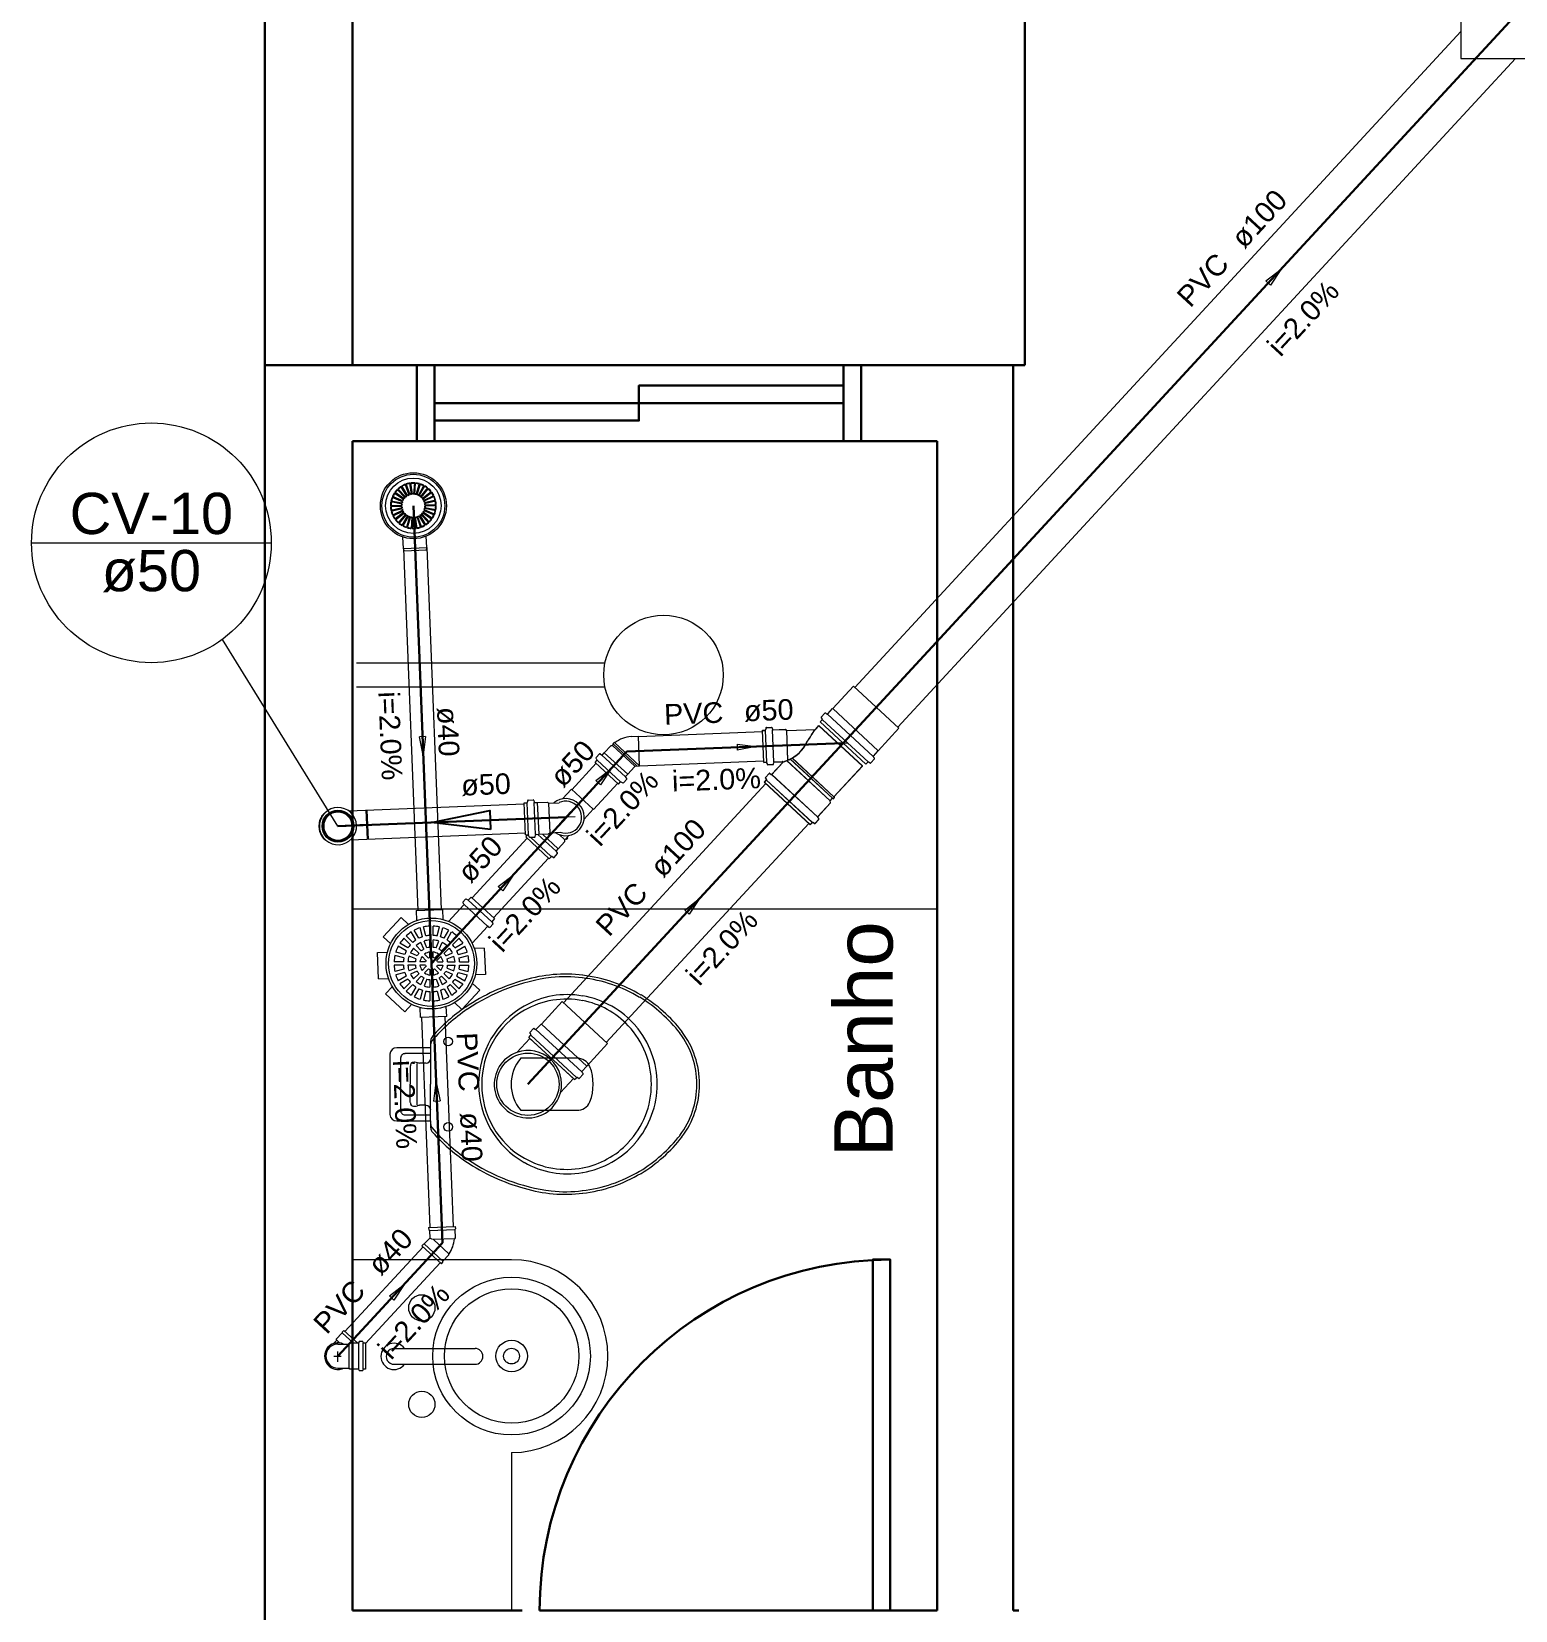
# Model space of a CAD drawing. Header units: inches. Extents: x -27 to 114, y -35 to 60.
# Drawn here: x 92.297 to 94.836, y -32.462 to -29.762 of the extents above; entities that cross this region are included whole.
import ezdxf

# ---------------------------------------------------------------- set-up
doc = ezdxf.new("R2010")
doc.units = ezdxf.units.IN
doc.header["$LTSCALE"] = 10
doc.header["$MEASUREMENT"] = 0
for name, color, linetype, lineweight in [('CV-Colunas', 6, 'Continuous', 30), ('CV-Indicação coluna', 5, 'Continuous', 20), ('CV-Sentido tubo', 8, 'Continuous', 20), ('CV-Seção tubo', 160, 'Continuous', 20), ('CV-Textos coluna', 7, 'Continuous', 20), ('CV-Textos tubo', 7, 'Continuous', 20), ('CV-Tubos detalhe', 6, 'Continuous', 30), ('Simbolos', 160, 'Continuous', 20), ('Simbolos_int', 5, 'Continuous', 5), ('TQ-Sentido tubo', 8, 'Continuous', 20), ('TQ-Seção tubo', 160, 'Continuous', 20), ('TQ-Textos tubo', 7, 'Continuous', 20), ('TQ-Tubos detalhe', 6, 'Continuous', 30), ('xeixo', 3, 'Continuous', 20), ('xjanela-porta', 253, 'Continuous', 30), ('xmoveis', 253, 'Continuous', 20), ('xmuro', 4, 'Continuous', 30), ('xparede', 7, 'Continuous', 30), ('xpiso', 4, 'Continuous', 30), ('xtexto', 7, 'Continuous', 20)]:
    doc.layers.add(name, color=color, linetype=linetype, lineweight=lineweight)
doc.styles.add('Arial', font='arial.ttf')
doc.dimstyles.get("Standard").update_dxf_attribs({"dimtxt": 0.18, "dimasz": 0.18, "dimexe": 0.18, "dimexo": 0.0625, "dimgap": 0.09, "dimtad": 0, "dimtih": 1, "dimtoh": 1, "dimdec": 4, "dimzin": 0, "dimdsep": 46, "dimtxsty": 'Standard', "dimcen": 0.09, "dimadec": 0, "dimazin": 0, "dimtfac": 1, "dimtdec": 4, "dimtofl": 0, "dimtmove": 0, "dimatfit": 3, "dimfxl": 0, "dimtolj": 1, "dimtzin": 0, "dimarcsym": 0})

msp = doc.modelspace()

# ---------------------------------------------------------------- texts
at = {"layer": 'CV-Textos coluna', "char_height": 0.0706, "attachment_point": 8, "line_spacing_factor": 0.798, "style": 'Arial'}
for s, insert, width in [('CV-10', (92.5017, -30.622), 0.308015), ('ø50', (92.5017, -30.7207), 0.187142)]:
    msp.add_mtext(s, dxfattribs=dict(at, insert=insert, width=width))
at = {"layer": 'CV-Textos tubo', "insert": (93.0325, -31.0694), "char_height": 0.0353, "width": 0.093571, "attachment_point": 7, "rotation": 2.27, "line_spacing_factor": 0.798, "style": 'Arial'}
msp.add_mtext('ø50', dxfattribs=at)
at = {"layer": 'TQ-Textos tubo', "char_height": 0.0353, "line_spacing_factor": 0.798, "style": 'Arial'}
for s, insert, width, attachment_point, rotation in [('ø100', (94.3724, -30.1353), 0.123789, 7, 47.2541), ('PVC', (94.3484, -30.1613), 0.111861, 9, 47.2541), ('i=2.0%', (94.4857, -30.2641), 0.167791, 8, 47.2541), ('i=2.0%', (92.8926, -30.9668), 0.167791, 8, 272.2673), ('ø40', (92.9895, -30.9173), 0.093571, 7, 272.2673), ('PVC', (93.481, -30.9439), 0.111861, 9, 2.2472), ('ø50', (93.5163, -30.9424), 0.093571, 7, 2.2472), ('ø50', (93.2068, -31.0571), 0.093571, 7, 47.3004), ('i=2.0%', (93.3212, -31.1018), 0.167791, 8, 47.3004), ('i=2.0%', (93.4692, -31.059), 0.167791, 8, 2.2472), ('ø100', (93.3779, -31.2113), 0.123789, 7, 47.2541), ('ø50', (93.0485, -31.2206), 0.093571, 7, 47.3005), ('i=2.0%', (93.1539, -31.2831), 0.167791, 8, 47.3005), ('PVC', (93.3539, -31.2373), 0.111861, 9, 47.2541), ('i=2.0%', (93.4912, -31.3401), 0.167791, 8, 47.2541), ('PVC', (93.0274, -31.5753), 0.111861, 9, 272.2762), ('i=2.0%', (92.9176, -31.5973), 0.167791, 8, 272.2762), ('ø40', (93.0289, -31.6105), 0.093571, 7, 272.2762), ('ø40', (92.8949, -31.8918), 0.093571, 7, 47.2292), ('PVC', (92.8709, -31.9176), 0.111861, 9, 47.2292), ('i=2.0%', (92.9639, -31.9798), 0.167791, 8, 47.2292)]:
    msp.add_mtext(s, dxfattribs=dict(at, insert=insert, width=width, attachment_point=attachment_point, rotation=rotation))
at = {"layer": 'xtexto', "insert": (93.7715, -31.4852), "char_height": 0.1, "width": 0.557814, "attachment_point": 8, "rotation": 90, "line_spacing_factor": 0.798, "style": 'Arial'}
msp.add_mtext('Banho', dxfattribs=at)

# ---------------------------------------------------------------- blocks, each defined once
blk = doc.blocks.new('_Closed')
at = {"color": 0, "linetype": 'ByBlock', "lineweight": -2}
for p, q in [((-1, 0.166667), (0, 0)), ((-1, 0.166667), (-1, -0.166667)), ((0, 0), (-1, -0.166667)), ((0, 0), (-1, 0))]:
    blk.add_line(p, q, dxfattribs=at)

# ---------------------------------------------------------------- linework, layer by layer
at = {"layer": 'CV-Colunas', "linetype": 'Continuous'}
for p, q in [((92.87, -31.0935), (92.8719, -31.1435)), ((92.821, -31.1205), (92.8709, -31.1185))]:
    msp.add_line(p, q, dxfattribs=at)
msp.add_circle((92.821, -31.1205), 0.025, dxfattribs=at)
at = {"layer": 'CV-Indicação coluna'}
for p, q in [((92.2968, -30.636), (92.7067, -30.636)), ((92.821, -31.1205), (92.6233, -30.8011))]:
    msp.add_line(p, q, dxfattribs=at)
msp.add_circle((92.5017, -30.636), 0.205, dxfattribs=at)
at = {"layer": 'CV-Seção tubo'}
for p, q in [((93.1396, -31.0828), (92.8396, -31.0947)), ((93.1416, -31.1328), (92.8416, -31.1447))]:
    msp.add_line(p, q, dxfattribs=at)
at = {"layer": 'CV-Tubos detalhe'}
msp.add_line((93.2121, -31.105), (92.821, -31.1205), dxfattribs=at)
at = {"layer": 'Simbolos'}
for p, q in [((93.6676, -30.9196), (93.7031, -30.8812)), ((93.6589, -30.9286), (93.6672, -30.9196)), ((93.6672, -30.9196), (93.6676, -30.9196)), ((93.6462, -30.9423), (93.6493, -30.939)), ((93.7244, -31.0146), (93.6462, -30.9423)), ((93.6477, -30.9352), (93.6494, -30.9378)), ((93.6478, -30.934), (93.6541, -30.9272)), ((93.6555, -30.9271), (93.6575, -30.9286)), ((93.3226, -30.9672), (93.3352, -30.9669)), ((93.5473, -30.9565), (93.5516, -30.9563)), ((93.5495, -31.0112), (93.5473, -30.9565)), ((93.5473, -30.9568), (93.5516, -30.9567)), ((93.5495, -31.0116), (93.5473, -30.9568)), ((93.5534, -30.9525), (93.5526, -30.9556)), ((93.5534, -30.9529), (93.5526, -30.9559)), ((93.5542, -30.952), (93.5629, -30.9514)), ((93.5542, -30.9523), (93.5629, -30.9518)), ((93.5641, -30.9523), (93.5644, -30.9549)), ((93.5642, -30.9526), (93.5644, -30.9553)), ((93.5653, -30.9558), (93.5869, -30.9549)), ((93.5654, -30.9561), (93.5869, -30.9553)), ((93.5869, -30.9549), (93.5889, -30.9568)), ((93.5869, -30.9553), (93.5889, -30.9571)), ((93.5889, -30.9568), (93.6379, -30.955)), ((93.5889, -30.9571), (93.6379, -30.9554)), ((93.6379, -30.955), (93.644, -30.9484)), ((93.6379, -30.9554), (93.644, -30.9488)), ((93.7454, -30.9915), (93.7809, -30.9531)), ((93.2626, -31.0034), (93.2686, -30.9969)), ((93.2698, -30.9967), (93.272, -30.9984)), ((93.2734, -30.9984), (93.2766, -30.9949)), ((93.2766, -30.9949), (93.2882, -30.9824)), ((93.2882, -30.9824), (93.2908, -30.9825)), ((93.2908, -30.9825), (93.2925, -30.9806)), ((93.2916, -30.9794), (93.2935, -30.9774)), ((93.2925, -30.9806), (93.2916, -30.9794)), ((93.2947, -30.9782), (93.2935, -30.9774)), ((93.7371, -31.0008), (93.7455, -30.9919)), ((93.7455, -30.9919), (93.7454, -30.9915)), ((93.2612, -31.0116), (93.2641, -31.0084)), ((93.2612, -31.0116), (93.3012, -31.0486)), ((93.2625, -31.0046), (93.2642, -31.0072)), ((93.3167, -31.0319), (93.3282, -31.0194)), ((93.3282, -31.0194), (93.328, -31.0189)), ((93.329, -31.0178), (93.3371, -31.0174)), ((93.5495, -31.0112), (93.5537, -31.0111)), ((93.5495, -31.0116), (93.5537, -31.0114)), ((93.5558, -31.0147), (93.5548, -31.0117)), ((93.5558, -31.0151), (93.5548, -31.0121)), ((93.5567, -31.0152), (93.5654, -31.015)), ((93.5567, -31.0156), (93.5654, -31.0154)), ((93.5636, -31.0317), (93.5822, -31.0115)), ((93.5636, -31.0321), (93.5822, -31.0119)), ((93.5664, -31.0139), (93.5667, -31.0115)), ((93.5664, -31.0143), (93.5667, -31.0118)), ((93.5675, -31.0105), (93.5813, -31.01)), ((93.5675, -31.0109), (93.5813, -31.0103)), ((93.6696, -31.0702), (93.7185, -31.0173)), ((93.6696, -31.0706), (93.7185, -31.0177)), ((93.7244, -31.0146), (93.7275, -31.0113)), ((93.7314, -31.0126), (93.7287, -31.0111)), ((93.7326, -31.0123), (93.7389, -31.0056)), ((93.7389, -31.0041), (93.7372, -31.0023)), ((93.3012, -31.0486), (93.3041, -31.0454)), ((93.308, -31.0467), (93.3053, -31.0452)), ((93.3093, -31.0465), (93.3152, -31.0401)), ((93.3134, -31.0353), (93.3167, -31.0319)), ((93.3153, -31.0388), (93.3135, -31.0368)), ((93.5508, -31.0455), (93.5539, -31.0422)), ((93.5508, -31.0459), (93.5539, -31.0426)), ((93.629, -31.1178), (93.5508, -31.0455)), ((93.6291, -31.1182), (93.5508, -31.0459)), ((93.5523, -31.0384), (93.554, -31.041)), ((93.5523, -31.0387), (93.554, -31.0413)), ((93.5524, -31.0371), (93.5587, -31.0303)), ((93.5525, -31.0375), (93.5587, -31.0307)), ((93.5601, -31.0303), (93.5621, -31.0318)), ((93.5602, -31.0306), (93.5622, -31.0322)), ((93.1395, -31.0808), (93.1438, -31.0807)), ((93.1417, -31.1356), (93.1395, -31.0808)), ((93.1456, -31.0769), (93.1448, -31.0799)), ((93.1466, -31.0761), (93.1552, -31.0756)), ((93.1563, -31.0766), (93.1566, -31.0793)), ((93.1575, -31.0801), (93.1621, -31.0799)), ((93.1621, -31.0799), (93.1625, -31.0803)), ((93.1625, -31.0803), (93.1793, -31.0794)), ((93.1793, -31.0794), (93.1811, -31.0811)), ((93.1811, -31.0811), (93.1993, -31.0806)), ((93.2051, -31.074), (93.2203, -31.0574)), ((93.6418, -31.104), (93.6635, -31.0805)), ((93.6418, -31.1044), (93.6635, -31.0809)), ((93.6632, -31.0772), (93.6674, -31.0726)), ((93.6632, -31.0775), (93.6674, -31.0729)), ((93.6635, -31.0805), (93.6632, -31.0772)), ((93.6635, -31.0809), (93.6632, -31.0775)), ((93.6674, -31.0726), (93.6687, -31.0734)), ((93.6674, -31.0729), (93.6687, -31.0738)), ((93.6687, -31.0734), (93.6707, -31.0712)), ((93.6687, -31.0738), (93.6707, -31.0716)), ((93.6696, -31.0702), (93.6707, -31.0712)), ((93.6696, -31.0706), (93.6707, -31.0716)), ((93.2424, -31.1084), (93.2576, -31.0918)), ((93.6373, -31.1155), (93.6435, -31.1087)), ((93.6373, -31.1159), (93.6436, -31.1091)), ((93.6435, -31.1073), (93.6418, -31.1054)), ((93.6435, -31.1077), (93.6418, -31.1058)), ((93.1417, -31.1356), (93.1461, -31.1352)), ((93.1422, -31.1391), (93.1453, -31.1358)), ((93.1481, -31.139), (93.147, -31.1361)), ((93.1586, -31.1383), (93.1589, -31.1358)), ((93.1599, -31.1347), (93.1645, -31.1345)), ((93.1645, -31.1345), (93.1647, -31.1343)), ((93.1647, -31.1343), (93.1815, -31.1338)), ((93.1815, -31.1338), (93.1833, -31.1318)), ((93.1833, -31.1318), (93.2013, -31.1311)), ((93.629, -31.1178), (93.6321, -31.1145)), ((93.6291, -31.1182), (93.6321, -31.1148)), ((93.636, -31.1158), (93.6333, -31.1143)), ((93.6361, -31.1161), (93.6333, -31.1146)), ((93.1825, -31.1762), (93.1422, -31.1391)), ((93.149, -31.1395), (93.1578, -31.1392)), ((93.1948, -31.1628), (93.1979, -31.1595)), ((93.1979, -31.1592), (93.2092, -31.1469)), ((93.1979, -31.1595), (93.1979, -31.1592)), ((93.2092, -31.1469), (93.2093, -31.1442)), ((93.2093, -31.1442), (93.2162, -31.1367)), ((93.211, -31.1424), (93.2121, -31.1434)), ((93.2121, -31.1434), (93.2141, -31.1412)), ((93.2132, -31.14), (93.2141, -31.1412)), ((93.1825, -31.1762), (93.1855, -31.1729)), ((93.1894, -31.1742), (93.1867, -31.1727)), ((93.1907, -31.174), (93.1966, -31.1675)), ((93.1966, -31.1661), (93.1949, -31.1642)), ((93.0488, -31.2418), (93.044, -31.247)), ((93.0888, -31.2788), (93.0488, -31.2418)), ((92.9549, -31.2651), (92.9998, -31.2633)), ((92.9549, -31.2651), (92.9556, -31.282)), ((92.9998, -31.2633), (93.0004, -31.2802)), ((93.0366, -31.2551), (93.0103, -31.2836)), ((93.0365, -31.2537), (93.0347, -31.2516)), ((93.0394, -31.2454), (93.0348, -31.2504)), ((93.044, -31.247), (93.0406, -31.2452)), ((92.8985, -31.31), (92.929, -31.2769)), ((92.929, -31.2769), (92.9417, -31.2886)), ((93.0766, -31.292), (93.0504, -31.3205)), ((93.078, -31.292), (93.0802, -31.2937)), ((93.086, -31.2885), (93.0815, -31.2934)), ((93.0888, -31.2788), (93.0841, -31.284)), ((93.0841, -31.284), (93.0862, -31.2872)), ((92.8985, -31.31), (92.9112, -31.3217)), ((92.8888, -31.3367), (92.9057, -31.336)), ((92.8906, -31.3816), (92.8888, -31.3367)), ((93.0714, -31.3294), (93.0545, -31.3301)), ((93.0714, -31.3294), (93.0732, -31.3743)), ((93.0732, -31.3743), (93.0562, -31.3749)), ((92.8906, -31.3816), (92.9075, -31.3809)), ((92.9024, -31.4075), (92.9141, -31.3948)), ((93.0635, -31.401), (93.033, -31.4341)), ((93.0635, -31.401), (93.0508, -31.3893)), ((92.9355, -31.438), (92.9024, -31.4075)), ((92.9355, -31.438), (92.9472, -31.4253)), ((92.9622, -31.4477), (92.9615, -31.4308)), ((93.0071, -31.4459), (93.0064, -31.429)), ((93.033, -31.4341), (93.0203, -31.4224)), ((93.169, -31.459), (93.2045, -31.4206)), ((93.0071, -31.4459), (92.9622, -31.4477)), ((93.1603, -31.468), (93.1686, -31.459)), ((93.1686, -31.459), (93.169, -31.459)), ((93.1272, -31.5075), (93.1494, -31.4835)), ((93.1476, -31.4818), (93.1507, -31.4785)), ((93.2258, -31.5541), (93.1476, -31.4818)), ((93.1491, -31.4746), (93.1508, -31.4772)), ((93.1492, -31.4734), (93.1555, -31.4666)), ((93.1569, -31.4666), (93.1589, -31.4681)), ((93.2468, -31.5309), (93.2823, -31.4926)), ((93.2385, -31.5403), (93.2469, -31.5313)), ((93.2469, -31.5313), (93.2468, -31.5309)), ((93.2018, -31.5764), (93.224, -31.5524)), ((93.2258, -31.5541), (93.2289, -31.5508)), ((93.2328, -31.552), (93.2301, -31.5505)), ((93.234, -31.5518), (93.2403, -31.545)), ((93.2403, -31.5436), (93.2386, -31.5417)), ((92.9761, -31.807), (93.0217, -31.8052)), ((92.9761, -31.807), (92.9763, -31.8109)), ((92.9763, -31.8109), (92.9774, -31.8119)), ((93.0219, -31.8091), (93.0208, -31.8102)), ((93.0208, -31.8102), (93.0214, -31.825)), ((93.0217, -31.8052), (93.0219, -31.8091)), ((92.9646, -31.8382), (92.9673, -31.8353)), ((92.9646, -31.8382), (92.998, -31.8691)), ((92.9673, -31.8353), (92.9687, -31.8352)), ((92.9687, -31.8352), (92.9779, -31.8253)), ((92.9774, -31.8119), (92.9779, -31.8253)), ((93.0214, -31.825), (93.0202, -31.8263)), ((93.0007, -31.8648), (93.0109, -31.8538)), ((93.0007, -31.8662), (93.0007, -31.8648)), ((93.0109, -31.8538), (93.0108, -31.852)), ((92.998, -31.8691), (93.0007, -31.8662)), ((92.8134, -32.0055), (92.8192, -32)), ((92.8282, -31.9874), (92.8181, -31.9983)), ((92.8181, -31.9983), (92.8182, -32.0009)), ((92.8308, -31.9831), (92.8281, -31.9859)), ((92.8281, -31.9859), (92.8282, -31.9874)), ((92.8308, -31.9831), (92.8547, -32.0049)), ((92.8209, -32.0065), (92.8309, -32.0065)), ((92.8309, -32.0065), (92.8402, -32.0064)), ((92.8414, -32.0049), (92.8402, -32.0064)), ((92.8557, -32.0049), (92.8414, -32.0049)), ((92.8569, -32.0029), (92.8567, -32.0041)), ((92.8627, -32.0019), (92.8579, -32.0019)), ((92.8637, -32.0026), (92.8639, -32.0041)), ((92.8679, -32.0049), (92.8649, -32.0049)), ((92.8679, -32.0049), (92.868, -32.0491)), ((92.821, -32.0477), (92.831, -32.0477)), ((92.831, -32.0477), (92.8403, -32.0477)), ((92.8415, -32.0492), (92.8403, -32.0477)), ((92.8558, -32.0491), (92.8415, -32.0492)), ((92.8571, -32.0511), (92.8568, -32.0499)), ((92.8628, -32.0521), (92.8581, -32.0521)), ((92.8638, -32.0514), (92.864, -32.0499)), ((92.868, -32.0491), (92.865, -32.0491))]:
    msp.add_line(p, q, dxfattribs=at)
at = {"layer": 'Simbolos', "linetype": 'Continuous'}
msp.add_lwpolyline([(94.742, -29.8075), (95.542, -29.8075), (95.542, -29.0075), (94.742, -29.0075), (94.742, -29.8075)], close=True, dxfattribs=at)
at = {"layer": 'Simbolos'}
msp.add_circle((92.981, -31.3555), 0.0777, dxfattribs=at)
for centre, radius, start, end in [((93.6485, -30.9346), 0.001, 137.254, 212.254), ((93.6485, -30.9383), 0.001, 317.254, 32.2542), ((93.6548, -30.9278), 0.001, 52.2541, 137.254), ((93.6582, -30.9279), 0.001, 232.254, 317.254), ((93.3248, -31.0146), 0.0473, 92.6914, 129.645), ((93.5517, -30.9554), 0.001, 272.254, 347.254), ((93.5517, -30.9558), 0.001, 272.254, 347.254), ((93.5543, -30.9527), 0.001, 92.2541, 167.254), ((93.5543, -30.953), 0.001, 92.2541, 167.254), ((93.5629, -30.9525), 0.001, 7.2541, 92.2541), ((93.5629, -30.9529), 0.001, 7.2541, 92.2541), ((93.5653, -30.9547), 0.001, 187.254, 272.254), ((93.5653, -30.9551), 0.001, 187.254, 272.254), ((93.2628, -30.7303), 0.4367, 325.897, 328.986), ((93.2628, -30.7306), 0.4367, 325.897, 328.986), ((93.6371, -30.9544), 0.001, 261.522, 317.254), ((93.6371, -30.9547), 0.001, 261.522, 317.254), ((93.2693, -30.9976), 0.001, 52.2471, 137.247), ((93.2727, -30.9977), 0.001, 232.247, 317.247), ((93.5604, -30.9372), 0.0765, 286.762, 307.803), ((93.5604, -30.9376), 0.0765, 286.762, 307.803), ((93.5632, -30.9467), 0.0674, 310.809, 335.122), ((93.5632, -30.947), 0.0674, 310.809, 335.122), ((93.7379, -31.0015), 0.001, 137.254, 222.254), ((93.2634, -31.0041), 0.001, 137.247, 212.247), ((93.2633, -31.0078), 0.001, 317.247, 32.2473), ((93.3291, -31.0188), 0.001, 92.2471, 182.247), ((93.5539, -31.012), 0.001, 17.2541, 92.2541), ((93.5539, -31.0123), 0.001, 17.2541, 92.2541), ((93.5567, -31.0145), 0.001, 197.254, 272.254), ((93.5567, -31.0149), 0.001, 197.254, 272.254), ((93.5653, -31.014), 0.001, 272.254, 357.254), ((93.5654, -31.0143), 0.001, 272.254, 357.254), ((93.5675, -31.0116), 0.001, 92.2541, 177.254), ((93.5676, -31.0119), 0.001, 92.2541, 177.254), ((93.5815, -31.0109), 0.001, 317.254, 92.2541), ((93.5815, -31.0112), 0.001, 317.254, 92.2541), ((93.7282, -31.012), 0.001, 62.2541, 137.254), ((93.7319, -31.0117), 0.001, 242.254, 317.254), ((93.7382, -31.0049), 0.001, 317.254, 42.2542), ((93.3048, -31.0461), 0.001, 62.2471, 137.247), ((93.3085, -31.0458), 0.001, 242.247, 317.247), ((93.3142, -31.036), 0.001, 137.247, 222.247), ((93.3145, -31.0394), 0.001, 317.247, 42.2473), ((93.5532, -31.0378), 0.001, 137.254, 212.254), ((93.5532, -31.0382), 0.001, 137.254, 212.254), ((93.5532, -31.0415), 0.001, 317.254, 32.2541), ((93.5532, -31.0419), 0.001, 317.254, 32.2541), ((93.5595, -31.031), 0.001, 52.2541, 137.254), ((93.5595, -31.0314), 0.001, 52.2541, 137.254), ((93.5628, -31.0311), 0.001, 232.254, 317.254), ((93.5628, -31.0314), 0.001, 232.254, 317.254), ((93.1439, -31.0798), 0.001, 272.3, 347.3), ((93.1464, -31.077), 0.001, 92.3005, 167.3), ((93.1553, -31.0767), 0.001, 7.3005, 92.3005), ((93.1575, -31.079), 0.001, 187.3, 272.3), ((93.2106, -31.1052), 0.0273, 250.253, 114.348), ((92.8154, -31.1182), 0.0266, 147.006, 165.945), ((92.8097, -31.1144), 0.0198, 125.235, 147.006), ((92.821, -31.1205), 0.0318, 228.885, 135.655), ((93.6425, -31.1047), 0.001, 137.254, 222.254), ((93.6425, -31.1051), 0.001, 137.254, 222.254), ((93.6428, -31.1081), 0.001, 317.254, 42.2541), ((93.6428, -31.1084), 0.001, 317.254, 42.2541), ((92.8242, -31.1204), 0.0357, 165.945, 182.27), ((92.8242, -31.1204), 0.0357, 182.27, 198.595), ((92.8156, -31.1232), 0.0266, 198.595, 217.534), ((93.1445, -31.1351), 0.001, 317.3, 350.872), ((93.1462, -31.1363), 0.001, 17.3005, 92.3005), ((93.1599, -31.1357), 0.001, 92.3005, 177.3), ((93.6328, -31.1152), 0.001, 62.2541, 137.254), ((93.6328, -31.1155), 0.001, 62.2541, 137.254), ((93.6365, -31.1148), 0.001, 242.254, 317.254), ((93.6365, -31.1152), 0.001, 242.254, 317.254), ((92.8102, -31.1274), 0.0198, 217.534, 239.305), ((93.1491, -31.1387), 0.001, 197.3, 272.3), ((93.1576, -31.1383), 0.001, 272.3, 357.3), ((93.1956, -31.1635), 0.001, 137.3, 222.3), ((93.1862, -31.1736), 0.001, 62.3005, 137.3), ((93.1899, -31.1733), 0.001, 242.3, 317.3), ((93.1959, -31.1668), 0.001, 317.3, 42.3005), ((93.0355, -31.251), 0.001, 137.2942, 222.2942), ((93.0359, -31.2544), 0.001, 317.2942, 42.2942), ((93.0401, -31.2461), 0.001, 62.2942, 137.2942), ((93.0438, -31.2458), 0.001, 242.2942, 317.2942), ((93.0774, -31.2927), 0.001, 52.2942, 137.2942), ((93.0807, -31.2928), 0.001, 232.2942, 317.2942), ((93.0853, -31.2841), 0.001, 137.2942, 212.2942), ((93.0853, -31.2878), 0.001, 317.2942, 32.2942), ((93.15, -31.4741), 0.001, 137.254, 212.254), ((93.1499, -31.4778), 0.001, 317.254, 32.2541), ((93.1562, -31.4673), 0.001, 52.2541, 137.254), ((93.1596, -31.4673), 0.001, 232.254, 317.254), ((93.146, -31.562), 0.0576, 109.039, 345.469), ((93.146, -31.562), 0.0576, 345.469, 109.039), ((93.2393, -31.541), 0.001, 137.254, 222.254), ((93.2296, -31.5514), 0.001, 62.2541, 137.254), ((93.2333, -31.5511), 0.001, 242.254, 317.254), ((93.2396, -31.5443), 0.001, 317.254, 42.2541), ((92.9625, -31.8196), 0.0584, 326.162, 353.296), ((92.821, -32.027), 0.0206, 90.1612, 270.161), ((92.8557, -32.0039), 0.001, 270.161, 355.161), ((92.8579, -32.0029), 0.001, 90.1612, 175.161), ((92.8627, -32.0029), 0.001, 15.1612, 90.1612), ((92.8649, -32.0039), 0.001, 195.161, 270.161), ((92.8558, -32.0501), 0.001, 5.1612, 90.1612), ((92.8581, -32.0511), 0.001, 185.161, 270.161), ((92.8628, -32.0511), 0.001, 270.161, 345.161), ((92.8651, -32.0501), 0.001, 90.1612, 165.161)]:
    msp.add_arc(centre, radius, start, end, dxfattribs=at)
at = {"layer": 'Simbolos_int'}
for p, q in [((93.7809, -30.9531), (93.7031, -30.8812)), ((93.7454, -30.9915), (93.6676, -30.9196)), ((93.728, -31.0108), (93.6498, -30.9385)), ((93.7366, -31.0014), (93.6584, -30.9291)), ((93.3371, -31.0174), (93.3352, -30.9669)), ((93.5546, -31.0109), (93.5525, -30.9565)), ((93.5546, -31.0112), (93.5525, -30.9568)), ((93.5666, -31.0104), (93.5645, -30.956)), ((93.5666, -31.0107), (93.5645, -30.9563)), ((93.5909, -31.0073), (93.5889, -30.9568)), ((93.5909, -31.0077), (93.5889, -30.9571)), ((93.7185, -31.0173), (93.644, -30.9484)), ((93.7185, -31.0177), (93.644, -30.9488)), ((93.6794, -30.9849), (93.6916, -30.9717)), ((93.2727, -30.9991), (93.3128, -31.0361)), ((93.2766, -30.9949), (93.3167, -31.0319)), ((93.2908, -30.9825), (93.329, -31.0178)), ((93.2925, -30.9806), (93.3327, -31.0178)), ((93.2947, -30.9782), (93.3371, -31.0174)), ((93.6715, -30.979), (93.6931, -30.9782)), ((93.2646, -31.0079), (93.3046, -31.0449)), ((93.5888, -31.0085), (93.6632, -31.0772)), ((93.5888, -31.0088), (93.6632, -31.0775)), ((93.5949, -31.0056), (93.6674, -31.0726)), ((93.5949, -31.0059), (93.6674, -31.0729)), ((93.598, -31.004), (93.6696, -31.0702)), ((93.598, -31.0044), (93.6696, -31.0706)), ((93.6326, -31.1139), (93.5544, -31.0417)), ((93.6326, -31.1143), (93.5544, -31.042)), ((93.6413, -31.1046), (93.5631, -31.0323)), ((93.6413, -31.1049), (93.5631, -31.0326)), ((93.1468, -31.1352), (93.1448, -31.0806)), ((93.1588, -31.1347), (93.1568, -31.0801)), ((93.1621, -31.0799), (93.1645, -31.1345)), ((93.1811, -31.0811), (93.1833, -31.1318)), ((93.2576, -31.0918), (93.2203, -31.0574)), ((93.227, -31.1044), (93.1966, -31.1056)), ((93.2197, -31.0953), (93.1999, -31.1168)), ((93.1474, -31.1368), (93.1458, -31.1352)), ((93.1942, -31.1636), (93.1627, -31.1346)), ((93.1979, -31.1592), (93.1707, -31.1341)), ((93.2093, -31.1442), (93.1992, -31.1349)), ((93.186, -31.1724), (93.1504, -31.1395)), ((93.0371, -31.2545), (93.0771, -31.2915)), ((93.044, -31.247), (93.0841, -31.284)), ((93.2823, -31.4926), (93.2045, -31.4206)), ((93.2468, -31.5309), (93.169, -31.459)), ((93.224, -31.5524), (93.1494, -31.4835)), ((93.2294, -31.5502), (93.1512, -31.4779)), ((93.238, -31.5408), (93.1598, -31.4686)), ((92.9774, -31.8119), (93.0208, -31.8102)), ((93.0007, -31.8648), (92.9687, -31.8352)), ((92.9817, -31.8268), (92.9779, -31.8253)), ((92.9845, -31.8277), (92.9817, -31.8268)), ((93.0202, -31.8263), (92.9845, -31.8277)), ((92.9845, -31.8277), (93.0108, -31.852)), ((92.8192, -32), (92.8234, -32.0045)), ((92.8282, -31.9874), (92.8474, -32.0049)), ((92.8142, -32.027), (92.8265, -32.027)), ((92.821, -32.0368), (92.821, -32.019)), ((92.8403, -32.0477), (92.8402, -32.0064)), ((92.8568, -32.0492), (92.8567, -32.0049)), ((92.8643, -32.0491), (92.8642, -32.0049))]:
    msp.add_line(p, q, dxfattribs=at)
for centre, radius in [((92.821, -31.1205), 0.0273), ((92.981, -31.3555), 0.0735), ((93.146, -31.562), 0.0532)]:
    msp.add_circle(centre, radius, dxfattribs=at)
for centre, radius, start, end in [((93.2106, -31.1052), 0.0318, 235.161, 129.44), ((92.821, -31.1205), 0.0318, 135.655, 228.885), ((92.821, -32.027), 0.0228, 64.7844, 295.538), ((92.821, -32.027), 0.0228, 109.784, 295.538)]:
    msp.add_arc(centre, radius, start, end, dxfattribs=at)
at = {"layer": 'TQ-Sentido tubo'}
for points in [[(94.4126, -30.1916), (94.3862, -30.2202)], [(92.9656, -30.9676), (92.9641, -30.9287)], [(93.504, -30.9856), (93.4651, -30.9871)], [(93.2663, -31.0463), (93.2399, -31.0749)], [(93.099, -31.2276), (93.0726, -31.2562)], [(93.4181, -31.2676), (93.3917, -31.2962)], [(92.9903, -31.5909), (92.9919, -31.6298)], [(92.9129, -31.9276), (92.8865, -31.9562)]]:
    msp.add_lwpolyline(points, dxfattribs=at)
at = {"layer": 'TQ-Seção tubo'}
for p, q in [((93.7053, -30.8832), (94.742, -29.7615)), ((93.7787, -30.9511), (94.8357, -29.8075)), ((92.9391, -30.5562), (92.9288, -30.5395)), ((92.9405, -30.5554), (92.9303, -30.5386)), ((92.9427, -30.5543), (92.9362, -30.5358)), ((92.9443, -30.5538), (92.9377, -30.5353)), ((92.9466, -30.5532), (92.9441, -30.5338)), ((92.9483, -30.553), (92.9457, -30.5335)), ((92.9507, -30.5529), (92.9523, -30.5334)), ((92.9524, -30.5531), (92.9539, -30.5335)), ((92.9548, -30.5535), (92.9604, -30.5347)), ((92.9564, -30.554), (92.962, -30.5352)), ((92.9586, -30.5549), (92.968, -30.5377)), ((92.9601, -30.5557), (92.9694, -30.5385)), ((92.9621, -30.5571), (92.9748, -30.5422)), ((92.9306, -30.5697), (92.9113, -30.5661)), ((92.9309, -30.5681), (92.9116, -30.5645)), ((92.9316, -30.5658), (92.9135, -30.5582)), ((92.9322, -30.5642), (92.9141, -30.5567)), ((92.9334, -30.5621), (92.9173, -30.551)), ((92.9343, -30.5607), (92.9182, -30.5496)), ((92.9359, -30.5589), (92.9224, -30.5446)), ((92.9371, -30.5577), (92.9237, -30.5435)), ((92.9633, -30.5582), (92.9761, -30.5433)), ((92.965, -30.5599), (92.9806, -30.548)), ((92.966, -30.5613), (92.9816, -30.5493)), ((92.9673, -30.5633), (92.985, -30.5549)), ((92.968, -30.5648), (92.9857, -30.5564)), ((92.9688, -30.5671), (92.9879, -30.5626)), ((92.9692, -30.5688), (92.9883, -30.5642)), ((92.9304, -30.5722), (92.9108, -30.5726)), ((92.9304, -30.5738), (92.9108, -30.5743)), ((92.9308, -30.5762), (92.9117, -30.5808)), ((92.9311, -30.5779), (92.9121, -30.5824)), ((92.932, -30.5801), (92.9143, -30.5886)), ((92.9327, -30.5817), (92.915, -30.5901)), ((92.9339, -30.5837), (92.9184, -30.5956)), ((92.935, -30.585), (92.9194, -30.597)), ((92.9366, -30.5868), (92.9239, -30.6017)), ((92.9379, -30.5879), (92.9251, -30.6028)), ((92.9399, -30.5893), (92.9305, -30.6065)), ((92.9414, -30.5901), (92.932, -30.6073)), ((92.9436, -30.591), (92.938, -30.6098)), ((92.9452, -30.5915), (92.9396, -30.6103)), ((92.9476, -30.5919), (92.946, -30.6115)), ((92.9493, -30.5921), (92.9477, -30.6116)), ((92.9517, -30.592), (92.9542, -30.6114)), ((92.9533, -30.5918), (92.9559, -30.6112)), ((92.9557, -30.5912), (92.9622, -30.6097)), ((92.9573, -30.5907), (92.9638, -30.6092)), ((92.9595, -30.5896), (92.9697, -30.6064)), ((92.9609, -30.5888), (92.9711, -30.6055)), ((92.9628, -30.5873), (92.9763, -30.6015)), ((92.964, -30.5861), (92.9775, -30.6004)), ((92.9656, -30.5843), (92.9818, -30.5954)), ((92.9666, -30.5829), (92.9827, -30.594)), ((92.9677, -30.5808), (92.9858, -30.5883)), ((92.9684, -30.5792), (92.9865, -30.5868)), ((92.9691, -30.5769), (92.9883, -30.5805)), ((92.9694, -30.5753), (92.9886, -30.5789)), ((92.9695, -30.5712), (92.9891, -30.5707)), ((92.9696, -30.5728), (92.9892, -30.5723)), ((92.9329, -30.6457), (92.9321, -30.6261)), ((92.9329, -30.6457), (92.9728, -30.6442)), ((92.9329, -30.6457), (92.9574, -31.2648)), ((92.934, -30.6494), (92.9329, -30.6457)), ((92.934, -30.6494), (92.972, -30.6479)), ((92.9728, -30.6442), (92.972, -30.6479)), ((92.9728, -30.6442), (92.9721, -30.6245)), ((92.9728, -30.6441), (92.9973, -31.2632)), ((93.3352, -30.9672), (93.5474, -30.9589)), ((93.2212, -31.0583), (93.2629, -31.0131)), ((93.3371, -31.0172), (93.5494, -31.0088)), ((93.2067, -31.4227), (93.5531, -31.0479)), ((93.258, -31.0922), (93.2996, -31.0471)), ((93.2801, -31.4905), (93.6265, -31.1158)), ((93.0504, -31.2434), (93.1446, -31.1413)), ((93.0872, -31.2773), (93.1814, -31.1752)), ((92.9657, -31.3098), (92.9616, -31.2944)), ((92.9714, -31.3083), (92.9672, -31.2929)), ((92.9781, -31.3074), (92.9781, -31.2915)), ((92.9839, -31.3074), (92.9839, -31.2915)), ((92.9906, -31.3083), (92.9947, -31.2929)), ((92.9963, -31.3098), (93.0004, -31.2944)), ((92.9408, -31.3289), (92.927, -31.321)), ((92.9449, -31.3235), (92.9337, -31.3123)), ((92.949, -31.3194), (92.9378, -31.3082)), ((92.9544, -31.3153), (92.9465, -31.3015)), ((92.9595, -31.3124), (92.9515, -31.2986)), ((92.9635, -31.3339), (92.9546, -31.3249)), ((92.9677, -31.3311), (92.9629, -31.3194)), ((92.9731, -31.3289), (92.9683, -31.3171)), ((92.9781, -31.3279), (92.9781, -31.3152)), ((92.9839, -31.3279), (92.9839, -31.3152)), ((92.9888, -31.3289), (92.9937, -31.3171)), ((92.9942, -31.3311), (92.9991, -31.3194)), ((92.9984, -31.3339), (93.0074, -31.3249)), ((93.0025, -31.3124), (93.0105, -31.2986)), ((93.0076, -31.3153), (93.0155, -31.3015)), ((93.0129, -31.3194), (93.0242, -31.3082)), ((93.0171, -31.3235), (93.0283, -31.3123)), ((93.0212, -31.3289), (93.0349, -31.321)), ((92.9338, -31.3459), (92.9184, -31.3418)), ((92.9353, -31.3402), (92.9199, -31.3361)), ((92.9379, -31.334), (92.9241, -31.326)), ((92.9544, -31.3476), (92.9426, -31.3428)), ((92.9566, -31.3422), (92.9449, -31.3374)), ((92.9594, -31.338), (92.9504, -31.3291)), ((92.9716, -31.3503), (92.965, -31.3436)), ((92.9758, -31.3461), (92.9691, -31.3395)), ((92.9781, -31.3452), (92.9781, -31.3358)), ((92.9839, -31.3452), (92.9839, -31.3358)), ((92.9862, -31.3461), (92.9929, -31.3395)), ((92.9903, -31.3503), (92.997, -31.3436)), ((93.0026, -31.338), (93.0115, -31.3291)), ((93.0054, -31.3422), (93.0171, -31.3374)), ((93.0076, -31.3476), (93.0193, -31.3428)), ((93.0241, -31.334), (93.0379, -31.326)), ((93.0267, -31.3402), (93.042, -31.3361)), ((93.0282, -31.3459), (93.0436, -31.3418)), ((92.9329, -31.3526), (92.917, -31.3526)), ((92.9329, -31.3584), (92.917, -31.3584)), ((92.9338, -31.3651), (92.9184, -31.3692)), ((92.9353, -31.3708), (92.9199, -31.3749)), ((92.9379, -31.377), (92.9241, -31.385)), ((92.9534, -31.3526), (92.9407, -31.3526)), ((92.9534, -31.3584), (92.9407, -31.3584)), ((92.9544, -31.3634), (92.9426, -31.3682)), ((92.9566, -31.3688), (92.9449, -31.3736)), ((92.9594, -31.3729), (92.9504, -31.3819)), ((92.9635, -31.3771), (92.9546, -31.3861)), ((92.9707, -31.3526), (92.9612, -31.3526)), ((92.9707, -31.3584), (92.9612, -31.3584)), ((92.9716, -31.3607), (92.965, -31.3674)), ((92.9758, -31.3648), (92.9691, -31.3715)), ((92.9781, -31.3658), (92.9781, -31.3752)), ((92.9839, -31.3658), (92.9839, -31.3752)), ((92.9862, -31.3648), (92.9929, -31.3715)), ((92.9903, -31.3607), (92.997, -31.3674)), ((92.9913, -31.3526), (93.0007, -31.3526)), ((92.9913, -31.3584), (93.0007, -31.3584)), ((92.9984, -31.3771), (93.0074, -31.3861)), ((93.0026, -31.3729), (93.0115, -31.3819)), ((93.0054, -31.3688), (93.0171, -31.3736)), ((93.0076, -31.3634), (93.0193, -31.3682)), ((93.0086, -31.3526), (93.0213, -31.3526)), ((93.0086, -31.3584), (93.0213, -31.3584)), ((93.0241, -31.377), (93.0379, -31.385)), ((93.0267, -31.3708), (93.042, -31.3749)), ((93.0282, -31.3651), (93.0436, -31.3692)), ((93.0291, -31.3526), (93.045, -31.3526)), ((93.0291, -31.3584), (93.045, -31.3584)), ((92.9408, -31.3821), (92.927, -31.39)), ((92.9449, -31.3874), (92.9337, -31.3987)), ((92.949, -31.3916), (92.9378, -31.4028)), ((92.9544, -31.3957), (92.9465, -31.4095)), ((92.9595, -31.3986), (92.9515, -31.4124)), ((92.9657, -31.4012), (92.9616, -31.4165)), ((92.9677, -31.3799), (92.9629, -31.3916)), ((92.9714, -31.4027), (92.9672, -31.4181)), ((92.9731, -31.3821), (92.9683, -31.3938)), ((92.9781, -31.3831), (92.9781, -31.3958)), ((92.9781, -31.4036), (92.9781, -31.4195)), ((92.9839, -31.3831), (92.9839, -31.3958)), ((92.9839, -31.4036), (92.9839, -31.4195)), ((92.9888, -31.3821), (92.9937, -31.3938)), ((92.9906, -31.4027), (92.9947, -31.4181)), ((92.9942, -31.3799), (92.9991, -31.3916)), ((92.9963, -31.4012), (93.0004, -31.4165)), ((93.0025, -31.3986), (93.0105, -31.4124)), ((93.0076, -31.3957), (93.0155, -31.4095)), ((93.0129, -31.3916), (93.0242, -31.4028)), ((93.0171, -31.3874), (93.0283, -31.3987)), ((93.0212, -31.3821), (93.0349, -31.39)), ((92.9789, -31.8069), (92.9646, -31.4478)), ((93.0189, -31.8053), (93.0046, -31.4462)), ((92.8328, -31.9848), (92.9666, -31.8401)), ((92.8679, -32.0057), (92.996, -31.8673))]:
    msp.add_line(p, q, dxfattribs=at)
for centre, radius in [((92.95, -30.5725), 0.0565), ((92.95, -30.5725), 0.0538), ((92.95, -30.5725), 0.0474), ((92.95, -30.5725), 0.0474), ((92.981, -31.3555), 0.0735)]:
    msp.add_circle(centre, radius, dxfattribs=at)
for centre, radius, start, end in [((92.95, -30.5725), 0.0392, 122.6536, 132.2183), ((92.95, -30.5725), 0.0382, 122.6848, 132.1871), ((92.95, -30.5725), 0.0392, 110.6536, 120.2183), ((92.95, -30.5725), 0.0382, 110.6848, 120.1871), ((92.95, -30.5725), 0.0392, 98.6536, 108.2183), ((92.95, -30.5725), 0.0382, 98.6848, 108.1871), ((92.95, -30.5725), 0.0392, 86.6536, 96.2183), ((92.95, -30.5725), 0.0382, 86.6848, 96.1871), ((92.95, -30.5725), 0.0392, 74.6536, 84.2183), ((92.95, -30.5725), 0.0382, 74.6848, 84.1871), ((92.95, -30.5725), 0.0382, 62.6848, 72.1871), ((92.95, -30.5725), 0.0392, 62.6536, 72.2183), ((92.95, -30.5725), 0.0382, 50.6848, 60.1871), ((92.95, -30.5725), 0.0392, 50.6536, 60.2183), ((92.95, -30.5725), 0.0392, 170.6536, 180.2183), ((92.95, -30.5725), 0.0392, 158.6536, 168.2183), ((92.95, -30.5725), 0.0382, 170.6848, 180.1871), ((92.95, -30.5725), 0.0382, 158.6848, 168.1871), ((92.95, -30.5725), 0.0392, 146.6536, 156.2183), ((92.95, -30.5725), 0.0382, 146.6848, 156.1871), ((92.95, -30.5725), 0.0392, 134.6536, 144.2183), ((92.95, -30.5725), 0.0382, 134.6848, 144.1871), ((92.95, -30.5725), 0.0206, 159.7557, 167.1162), ((92.95, -30.5725), 0.0196, 159.8718, 167.0002), ((92.95, -30.5725), 0.0206, 147.7557, 155.1162), ((92.95, -30.5725), 0.0196, 147.8718, 155.0002), ((92.95, -30.5725), 0.0206, 135.7557, 143.1162), ((92.95, -30.5725), 0.0196, 135.8718, 143.0002), ((92.95, -30.5725), 0.0206, 123.7557, 131.1162), ((92.95, -30.5725), 0.0196, 123.8718, 131.0002), ((92.95, -30.5725), 0.0206, 111.7557, 119.1162), ((92.95, -30.5725), 0.0196, 111.8718, 119.0002), ((92.95, -30.5725), 0.0206, 99.7557, 107.1162), ((92.95, -30.5725), 0.0196, 99.8718, 107.0002), ((92.95, -30.5725), 0.0206, 87.7557, 95.1162), ((92.95, -30.5725), 0.0196, 87.8718, 95.0002), ((92.95, -30.5725), 0.0196, 75.8718, 83.0002), ((92.95, -30.5725), 0.0206, 75.7557, 83.1162), ((92.95, -30.5725), 0.0196, 63.8718, 71.0002), ((92.95, -30.5725), 0.0206, 63.7557, 71.1162), ((92.95, -30.5725), 0.0196, 51.8718, 59.0002), ((92.95, -30.5725), 0.0206, 51.7557, 59.1162), ((92.95, -30.5725), 0.0196, 39.8718, 47.0002), ((92.95, -30.5725), 0.0206, 39.7557, 47.1162), ((92.95, -30.5725), 0.0196, 27.8718, 35.0002), ((92.95, -30.5725), 0.0206, 27.7557, 35.1162), ((92.95, -30.5725), 0.0196, 15.8718, 23.0002), ((92.95, -30.5725), 0.0206, 15.7557, 23.1162), ((92.95, -30.5725), 0.0196, 3.8718, 11.0002), ((92.95, -30.5725), 0.0206, 3.7557, 11.1162), ((92.95, -30.5725), 0.0382, 38.6848, 48.1871), ((92.95, -30.5725), 0.0392, 38.6536, 48.2183), ((92.95, -30.5725), 0.0382, 26.6848, 36.1871), ((92.95, -30.5725), 0.0392, 26.6536, 36.2183), ((92.95, -30.5725), 0.0382, 14.6848, 24.1871), ((92.95, -30.5725), 0.0392, 14.6536, 24.2183), ((92.95, -30.5725), 0.0382, 2.6848, 12.1871), ((92.95, -30.5725), 0.0392, 2.6536, 12.2183), ((92.95, -30.5725), 0.0392, 182.6536, 192.2183), ((92.95, -30.5725), 0.0382, 182.6848, 192.1871), ((92.95, -30.5725), 0.0392, 194.6536, 204.2183), ((92.95, -30.5725), 0.0382, 194.6848, 204.1871), ((92.95, -30.5725), 0.0392, 206.6536, 216.2183), ((92.95, -30.5725), 0.0382, 206.6848, 216.1871), ((92.95, -30.5725), 0.0206, 171.7557, 179.1162), ((92.95, -30.5725), 0.0206, 183.7557, 191.1162), ((92.95, -30.5725), 0.0206, 195.7557, 203.1162), ((92.95, -30.5725), 0.0196, 171.8718, 179.0002), ((92.95, -30.5725), 0.0196, 183.8718, 191.0002), ((92.95, -30.5725), 0.0196, 195.8718, 203.0002), ((92.95, -30.5725), 0.0206, 207.7557, 215.1162), ((92.95, -30.5725), 0.0196, 207.8718, 215.0002), ((92.95, -30.5725), 0.0206, 219.7557, 227.1162), ((92.95, -30.5725), 0.0196, 219.8718, 227.0002), ((92.95, -30.5725), 0.0206, 231.7557, 239.1162), ((92.95, -30.5725), 0.0196, 231.8718, 239.0002), ((92.95, -30.5725), 0.0206, 243.7557, 251.1162), ((92.95, -30.5725), 0.0196, 243.8718, 251.0002), ((92.95, -30.5725), 0.0206, 255.7557, 263.1162), ((92.95, -30.5725), 0.0196, 255.8718, 263.0002), ((92.95, -30.5725), 0.0206, 267.7557, 275.1162), ((92.95, -30.5725), 0.0196, 267.8718, 275.0002), ((92.95, -30.5725), 0.0196, 279.8718, 287.0002), ((92.95, -30.5725), 0.0206, 279.7557, 287.1162), ((92.95, -30.5725), 0.0196, 291.8718, 299.0002), ((92.95, -30.5725), 0.0206, 291.7557, 299.1162), ((92.95, -30.5725), 0.0196, 303.8718, 311.0002), ((92.95, -30.5725), 0.0206, 303.7557, 311.1162), ((92.95, -30.5725), 0.0196, 315.8718, 323.0002), ((92.95, -30.5725), 0.0206, 315.7557, 323.1162), ((92.95, -30.5725), 0.0196, 327.8718, 335.0002), ((92.95, -30.5725), 0.0206, 327.7557, 335.1162), ((92.95, -30.5725), 0.0196, 339.8718, 347.0002), ((92.95, -30.5725), 0.0206, 339.7557, 347.1162), ((92.95, -30.5725), 0.0196, 351.8718, 359.0002), ((92.95, -30.5725), 0.0206, 351.7557, 359.1162), ((92.95, -30.5725), 0.0382, 314.6848, 324.1871), ((92.95, -30.5725), 0.0392, 314.6536, 324.2183), ((92.95, -30.5725), 0.0382, 326.6848, 336.1871), ((92.95, -30.5725), 0.0392, 326.6536, 336.2183), ((92.95, -30.5725), 0.0382, 338.6848, 348.1871), ((92.95, -30.5725), 0.0392, 338.6536, 348.2183), ((92.95, -30.5725), 0.0382, 350.6848, 0.1871), ((92.95, -30.5725), 0.0392, 350.6536, 0.2183), ((92.95, -30.5725), 0.0392, 218.6536, 228.2183), ((92.95, -30.5725), 0.0382, 218.6848, 228.1871), ((92.95, -30.5725), 0.0392, 230.6536, 240.2183), ((92.95, -30.5725), 0.0382, 230.6848, 240.1871), ((92.95, -30.5725), 0.0392, 242.6536, 252.2183), ((92.95, -30.5725), 0.0382, 242.6848, 252.1871), ((92.95, -30.5725), 0.0392, 254.6536, 264.2183), ((92.95, -30.5725), 0.0382, 254.6848, 264.1871), ((92.95, -30.5725), 0.0392, 266.6536, 276.2183), ((92.95, -30.5725), 0.0382, 266.6848, 276.1871), ((92.95, -30.5725), 0.0382, 278.6848, 288.1871), ((92.95, -30.5725), 0.0392, 278.6536, 288.2183), ((92.95, -30.5725), 0.0382, 290.6848, 300.1871), ((92.95, -30.5725), 0.0392, 290.6536, 300.2183), ((92.95, -30.5725), 0.0382, 302.6848, 312.1871), ((92.95, -30.5725), 0.0392, 302.6536, 312.2183), ((92.981, -31.3555), 0.0641, 107.6132, 117.3868), ((92.981, -31.3555), 0.0641, 92.6132, 102.3868), ((92.981, -31.3555), 0.0641, 77.6132, 87.3868), ((92.981, -31.3555), 0.0641, 62.6132, 72.3868), ((92.981, -31.3555), 0.0641, 137.6132, 147.3868), ((92.981, -31.3555), 0.0641, 122.6132, 132.3868), ((92.981, -31.3555), 0.0482, 138.4746, 146.5254), ((92.981, -31.3555), 0.0482, 123.4746, 131.5254), ((92.981, -31.3555), 0.0404, 116.6455, 130.8545), ((92.981, -31.3555), 0.0482, 108.4746, 116.5254), ((92.981, -31.3555), 0.0404, 94.1455, 108.3545), ((92.981, -31.3555), 0.0482, 93.4746, 101.5254), ((92.981, -31.3555), 0.0482, 78.4746, 86.5254), ((92.981, -31.3555), 0.0404, 71.6455, 85.8545), ((92.981, -31.3555), 0.0482, 63.4746, 71.5254), ((92.981, -31.3555), 0.0404, 49.1455, 63.3545), ((92.981, -31.3555), 0.0482, 48.4746, 56.5254), ((92.981, -31.3555), 0.0641, 47.6132, 57.3868), ((92.981, -31.3555), 0.0482, 33.4746, 41.5254), ((92.981, -31.3555), 0.0641, 32.6132, 42.3868), ((92.981, -31.3555), 0.0641, 167.6132, 177.3868), ((92.981, -31.3555), 0.0641, 152.6132, 162.3868), ((92.981, -31.3555), 0.0482, 168.4746, 176.5254), ((92.981, -31.3555), 0.0482, 153.4746, 161.5254), ((92.981, -31.3555), 0.0404, 161.6455, 175.8545), ((92.981, -31.3555), 0.0404, 139.1455, 153.3545), ((92.981, -31.3555), 0.0277, 163.5423, 173.9577), ((92.981, -31.3555), 0.0277, 141.0423, 151.4577), ((92.981, -31.3555), 0.02, 143.415, 171.585), ((92.981, -31.3555), 0.0277, 118.5423, 128.9577), ((92.981, -31.3555), 0.02, 98.415, 126.585), ((92.981, -31.3555), 0.0107, 150.8266, 164.1734), ((92.981, -31.3555), 0.0277, 96.0423, 106.4577), ((92.981, -31.3555), 0.0107, 105.8266, 119.1734), ((92.981, -31.3555), 0.0277, 73.5423, 83.9577), ((92.981, -31.3555), 0.02, 53.415, 81.585), ((92.981, -31.3555), 0.0107, 60.8266, 74.1734), ((92.981, -31.3555), 0.0107, 15.8266, 29.1734), ((92.981, -31.3555), 0.0277, 51.0423, 61.4577), ((92.981, -31.3555), 0.02, 8.415, 36.585), ((92.981, -31.3555), 0.0277, 28.5423, 38.9577), ((92.981, -31.3555), 0.0277, 6.0423, 16.4577), ((92.981, -31.3555), 0.0404, 26.6455, 40.8545), ((92.981, -31.3555), 0.0404, 4.1455, 18.3545), ((92.981, -31.3555), 0.0482, 18.4746, 26.5254), ((92.981, -31.3555), 0.0482, 3.4746, 11.5254), ((92.981, -31.3555), 0.0641, 17.6132, 27.3868), ((92.981, -31.3555), 0.0641, 2.6132, 12.3868), ((92.981, -31.3555), 0.0641, 182.6132, 192.3868), ((92.981, -31.3555), 0.0641, 197.6132, 207.3868), ((92.981, -31.3555), 0.0482, 183.4746, 191.5254), ((92.981, -31.3555), 0.0482, 198.4746, 206.5254), ((92.981, -31.3555), 0.0404, 184.1455, 198.3545), ((92.981, -31.3555), 0.0404, 206.6455, 220.8545), ((92.981, -31.3555), 0.0277, 186.0423, 196.4577), ((92.981, -31.3555), 0.0277, 208.5423, 218.9577), ((92.981, -31.3555), 0.02, 188.415, 216.585), ((92.981, -31.3555), 0.0277, 231.0423, 241.4577), ((92.981, -31.3555), 0.02, 233.415, 261.585), ((92.981, -31.3555), 0.0107, 195.8266, 209.1734), ((92.981, -31.3555), 0.0107, 240.8266, 254.1734), ((92.981, -31.3555), 0.0107, 285.8266, 299.1734), ((92.981, -31.3555), 0.02, 278.415, 306.585), ((92.981, -31.3555), 0.0107, 330.8266, 344.1734), ((92.981, -31.3555), 0.0277, 298.5423, 308.9577), ((92.981, -31.3555), 0.02, 323.415, 351.585), ((92.981, -31.3555), 0.0277, 321.0423, 331.4577), ((92.981, -31.3555), 0.0277, 343.5423, 353.9577), ((92.981, -31.3555), 0.0404, 319.1455, 333.3545), ((92.981, -31.3555), 0.0404, 341.6455, 355.8545), ((92.981, -31.3555), 0.0482, 333.4746, 341.5254), ((92.981, -31.3555), 0.0482, 348.4746, 356.5254), ((92.981, -31.3555), 0.0641, 332.6132, 342.3868), ((92.981, -31.3555), 0.0641, 347.6132, 357.3868), ((92.981, -31.3555), 0.0641, 212.6132, 222.3868), ((92.981, -31.3555), 0.0641, 227.6132, 237.3868), ((92.981, -31.3555), 0.0482, 213.4746, 221.5254), ((92.981, -31.3555), 0.0482, 228.4746, 236.5254), ((92.981, -31.3555), 0.0404, 229.1455, 243.3545), ((92.981, -31.3555), 0.0482, 243.4746, 251.5254), ((92.981, -31.3555), 0.0404, 251.6455, 265.8545), ((92.981, -31.3555), 0.0482, 258.4746, 266.5254), ((92.981, -31.3555), 0.0277, 253.5423, 263.9577), ((92.981, -31.3555), 0.0277, 276.0423, 286.4577), ((92.981, -31.3555), 0.0404, 274.1455, 288.3545), ((92.981, -31.3555), 0.0482, 273.4746, 281.5254), ((92.981, -31.3555), 0.0482, 288.4746, 296.5254), ((92.981, -31.3555), 0.0404, 296.6455, 310.8545), ((92.981, -31.3555), 0.0482, 303.4746, 311.5254), ((92.981, -31.3555), 0.0641, 302.6132, 312.3868), ((92.981, -31.3555), 0.0482, 318.4746, 326.5254), ((92.981, -31.3555), 0.0641, 317.6132, 327.3868), ((92.981, -31.3555), 0.0641, 242.6132, 252.3868), ((92.981, -31.3555), 0.0641, 257.6132, 267.3868), ((92.981, -31.3555), 0.0641, 272.6132, 282.3868), ((92.981, -31.3555), 0.0641, 287.6132, 297.3868)]:
    msp.add_arc(centre, radius, start, end, dxfattribs=at)
at = {"layer": 'TQ-Tubos detalhe'}
for p, q in [((93.6853, -30.9785), (95.135, -29.41)), ((92.95, -30.5725), (92.981, -31.3555)), ((93.146, -31.562), (93.6853, -30.9785)), ((93.2121, -31.105), (93.3155, -30.993)), ((93.3155, -30.993), (93.6853, -30.9785)), ((92.981, -31.3555), (93.2121, -31.105)), ((93, -31.8335), (92.981, -31.3555)), ((92.821, -32.027), (93, -31.8335))]:
    msp.add_line(p, q, dxfattribs=at)
at = {"layer": 'xeixo'}
for p, q in [((93.146, -31.562), (95.135, -29.41)), ((92.981, -31.3555), (92.95, -30.5725)), ((92.981, -31.3555), (93.3155, -30.993)), ((93.685, -30.9785), (93.3155, -30.993)), ((93.212, -31.105), (92.821, -31.1205)), ((93, -31.8335), (92.981, -31.3555)), ((92.821, -32.027), (93, -31.8335))]:
    msp.add_line(p, q, dxfattribs=at)
at = {"layer": 'xjanela-porta'}
for p, q in [((93.686, -30.332), (92.986, -30.332)), ((93.686, -30.462), (92.986, -30.462))]:
    msp.add_line(p, q, dxfattribs=at)
for points in [[(92.956, -30.332), (92.986, -30.332), (92.986, -30.462), (92.956, -30.462)], [(93.716, -30.462), (93.686, -30.462), (93.686, -30.332), (93.716, -30.332)]]:
    msp.add_lwpolyline(points, dxfattribs=at)
for points in [[(93.686, -30.397), (93.336, -30.397), (93.336, -30.367), (93.686, -30.367), (93.686, -30.397), (93.686, -30.397)], [(93.336, -30.427), (92.986, -30.427), (92.986, -30.397), (93.336, -30.397), (93.336, -30.427), (93.336, -30.427)], [(93.766, -32.462), (93.736, -32.462), (93.736, -31.862), (93.766, -31.862), (93.766, -32.462), (93.766, -32.462)]]:
    msp.add_lwpolyline(points, close=True, dxfattribs=at)
msp.add_arc((93.766, -32.462), 0.6, 90, 180, dxfattribs=at)
at = {"layer": 'xmoveis'}
for p, q in [((93.278, -30.842), (92.8525, -30.842)), ((92.8525, -30.882), (93.278, -30.882)), ((92.846, -31.262), (93.846, -31.262)), ((92.9095, -31.5105), (92.9095, -31.562)), ((92.9795, -31.4995), (92.9215, -31.4995)), ((92.9795, -31.5095), (92.9355, -31.5095)), ((92.9795, -31.4875), (92.9795, -31.4925)), ((92.9795, -31.4925), (92.9795, -31.4995)), ((92.9795, -31.4995), (92.9795, -31.562)), ((92.928, -31.517), (92.928, -31.562)), ((92.9445, -31.5305), (92.9445, -31.562)), ((92.956, -31.5265), (92.956, -31.562)), ((92.9715, -31.526), (92.9605, -31.526)), ((93.2295, -31.5175), (93.1335, -31.5175)), ((92.9095, -31.562), (92.9095, -31.6135)), ((92.928, -31.562), (92.928, -31.607)), ((92.9445, -31.5935), (92.9445, -31.562)), ((92.956, -31.562), (92.956, -31.5975)), ((92.9795, -31.6245), (92.9795, -31.562)), ((92.9355, -31.6145), (92.9795, -31.6145)), ((92.9715, -31.598), (92.9605, -31.598)), ((93.1335, -31.6065), (93.2295, -31.6065)), ((92.9215, -31.6245), (92.9795, -31.6245)), ((92.9795, -31.6245), (92.9795, -31.6315)), ((92.9795, -31.6315), (92.9795, -31.6365)), ((92.846, -31.862), (93.118, -31.862)), ((92.917, -32.014), (93.0555, -32.014)), ((92.917, -32.041), (93.0555, -32.041)), ((93.118, -32.192), (93.118, -32.462))]:
    msp.add_line(p, q, dxfattribs=at)
for centre, radius in [((93.378, -30.862), 0.1023), ((93.0095, -31.489), 0.0075), ((93.0095, -31.635), 0.0075), ((93.118, -32.027), 0.1349), ((93.118, -32.027), 0.1149), ((92.9645, -31.9445), 0.0225), ((93.118, -32.027), 0.027), ((93.118, -32.027), 0.0135), ((92.9645, -32.1095), 0.0225)]:
    msp.add_circle(centre, radius, dxfattribs=at)
for centre, radius, start, end in [((93.21, -31.617), 0.2433, 82.9547, 106.762), ((93.21, -31.617), 0.2388, 82.9494, 95.7593), ((93.2115, -31.622), 0.248, 58.9269, 83.517), ((93.228, -31.7075), 0.3352, 105.252, 124.152), ((93.228, -31.7075), 0.3307, 97.2935, 124.15), ((93.2115, -31.622), 0.2435, 58.9326, 83.5222), ((93.221, -31.694), 0.3204, 124.462, 138.052), ((93.216, -31.5625), 0.1544, 119.656, 179.751), ((93.213, -31.5545), 0.1458, 79.5544, 120.298), ((93.212, -31.5615), 0.1451, 78.9336, 119.805), ((93.2125, -31.56), 0.1437, 43.0736, 79.1921), ((93.2125, -31.565), 0.1566, 41.2224, 79.972), ((93.199, -31.6375), 0.2636, 38.1702, 58.3139), ((93.199, -31.6375), 0.2681, 38.1603, 58.3191), ((93.221, -31.694), 0.3159, 124.464, 139.245), ((93.2125, -31.5615), 0.1456, 119.911, 180.112), ((92.99, -31.4875), 0.0102, 134.756, 181.691), ((93.215, -31.5605), 0.1422, 359.336, 43.7716), ((93.214, -31.562), 0.1532, 359.945, 40.6637), ((93.2905, -31.5615), 0.1445, 359.872, 36.98), ((93.2905, -31.5615), 0.149, 359.872, 36.9981), ((92.9215, -31.5115), 0.0118, 88.701, 176.32), ((92.9355, -31.517), 0.00728, 88.275, 181.725), ((92.989, -31.494), 0.00945, 141.348, 173.012), ((92.9515, -31.5305), 0.00666, 143.898, 182.043), ((92.95, -31.5305), 0.00592, 112.598, 136.064), ((92.9525, -31.5375), 0.0131, 70.3418, 109.388), ((92.9615, -31.514), 0.0119, 245.98, 265.948), ((92.9715, -31.5175), 0.00832, 272.015, 355.282), ((93.1855, -31.562), 0.0683, 139.312, 220.688), ((93.23, -31.5415), 0.0241, 23.5104, 90.8905), ((93.173, -31.562), 0.0846, 339.222, 20.7777), ((93.216, -31.5615), 0.1544, 180.249, 240.344), ((93.2125, -31.5625), 0.1456, 179.888, 240.089), ((93.215, -31.5635), 0.1422, 316.228, 0.6636), ((93.214, -31.562), 0.1532, 319.336, 0.0547), ((93.2905, -31.5625), 0.1445, 323.02, 0.1282), ((93.2905, -31.5625), 0.149, 323.002, 0.1282), ((92.9515, -31.594), 0.00666, 177.957, 216.102), ((93.23, -31.5825), 0.0241, 269.109, 336.49), ((92.9215, -31.613), 0.0118, 183.68, 271.299), ((92.9355, -31.607), 0.00728, 178.275, 271.725), ((92.95, -31.5935), 0.00592, 223.936, 247.402), ((92.9525, -31.5865), 0.0131, 250.612, 289.658), ((92.9615, -31.61), 0.0119, 94.0521, 114.02), ((92.9715, -31.6065), 0.00832, 4.718, 87.9851), ((92.989, -31.63), 0.00945, 186.988, 218.652), ((92.99, -31.637), 0.0102, 178.309, 225.244), ((93.221, -31.43), 0.3159, 220.755, 235.536), ((93.221, -31.43), 0.3204, 221.948, 235.538), ((93.2125, -31.564), 0.1437, 280.808, 316.926), ((93.2125, -31.559), 0.1566, 280.028, 318.778), ((93.199, -31.4865), 0.2636, 301.686, 321.83), ((93.199, -31.4865), 0.2681, 301.681, 321.84), ((93.228, -31.4165), 0.3352, 235.848, 254.748), ((93.228, -31.4165), 0.3307, 235.85, 262.706), ((93.213, -31.5695), 0.1458, 239.702, 280.446), ((93.212, -31.5625), 0.1451, 240.195, 281.066), ((93.2115, -31.502), 0.2435, 276.478, 301.067), ((93.2115, -31.502), 0.248, 276.483, 301.073), ((93.21, -31.507), 0.2433, 253.238, 277.045), ((93.21, -31.507), 0.2388, 264.241, 277.051), ((93.118, -32.027), 0.1649, 270, 90), ((92.917, -32.0275), 0.0225, 36.8347, 323.095), ((92.917, -32.0275), 0.0135, 89.9648, 269.965), ((93.0555, -32.0275), 0.0135, 269.965, 89.9648)]:
    msp.add_arc(centre, radius, start, end, dxfattribs=at)
at = {"layer": 'xmuro'}
for p, q in [((92.696, -28.7837), (92.696, -30.332)), ((92.846, -28.7837), (92.846, -30.332))]:
    msp.add_line(p, q, dxfattribs=at)
at = {"layer": 'xparede'}
for p, q in [((92.696, -32.762), (92.696, -30.332)), ((92.956, -30.332), (92.696, -30.332)), ((92.956, -30.332), (92.956, -30.462)), ((93.976, -30.332), (93.716, -30.332)), ((93.716, -30.332), (93.716, -30.462)), ((93.976, -30.332), (93.976, -32.462)), ((92.846, -32.462), (92.846, -30.462)), ((92.956, -30.462), (92.846, -30.462)), ((93.846, -30.462), (93.716, -30.462)), ((93.846, -30.462), (93.846, -32.462)), ((92.846, -32.462), (93.136, -32.462)), ((93.796, -32.462), (93.846, -32.462)), ((93.986, -32.462), (93.976, -32.462))]:
    msp.add_line(p, q, dxfattribs=at)
at = {"layer": 'xpiso'}
for p, q in [((92.846, -30.332), (92.846, -28.7837)), ((93.996, -28.7837), (93.996, -30.332)), ((93.996, -28.7837), (93.996, -30.332)), ((93.996, -30.332), (92.846, -30.332)), ((93.976, -30.332), (93.996, -30.332)), ((93.796, -32.462), (93.166, -32.462))]:
    msp.add_line(p, q, dxfattribs=at)

# ---------------------------------------------------------------- block references
at = {"layer": 'TQ-Sentido tubo'}
for p, xscale, yscale, zscale, rotation in [((94.4341, -30.1683), 0.0317020237721648, 0.0317020237721648, 0.0317020237721648, 47.252769101806), ((92.9669, -30.9993), 0.03170202377216861, 0.03170202377216861, 0.03170202377216861, 272.2727714998913), ((93.5357, -30.9843), 0.03170202377216471, 0.03170202377216471, 0.03170202377216471, 2.252499893615429), ((93.2878, -31.023), 0.03170202377217, 0.03170202377217, 0.03170202377217, 47.3101030824564), ((93.1205, -31.2043), 0.03170202377217, 0.03170202377217, 0.03170202377217, 47.3101030824564), ((93.4396, -31.2443), 0.0317020237721648, 0.0317020237721648, 0.0317020237721648, 47.252769101806), ((92.9891, -31.5592), 0.03170202377216805, 0.03170202377216805, 0.03170202377216805, 92.27277149986567), ((92.9345, -31.9043), 0.0317020237721727, 0.0317020237721727, 0.0317020237721727, 47.2378747368649)]:
    msp.add_blockref('_Closed', p, dxfattribs=dict(at, xscale=xscale, yscale=yscale, zscale=zscale, rotation=rotation))

msp.set_redraw_order([(e.dxf.handle, doc.entitydb.next_handle()) for e in msp.query("TEXT MTEXT ATTDEF DIMENSION ARC_DIMENSION")])  # texts and dimensions are drawn at this point

# ---------------------------------------------------------------- leaders
at = {"layer": 'CV-Sentido tubo'}
msp.add_leader([(92.9813, -31.1141), (93.0518, -31.1113)], dimstyle='Standard', override={"dimasz": 0.1, "dimldrblk": 'Closed'}, dxfattribs=at)

doc.saveas('drawing.dxf')
